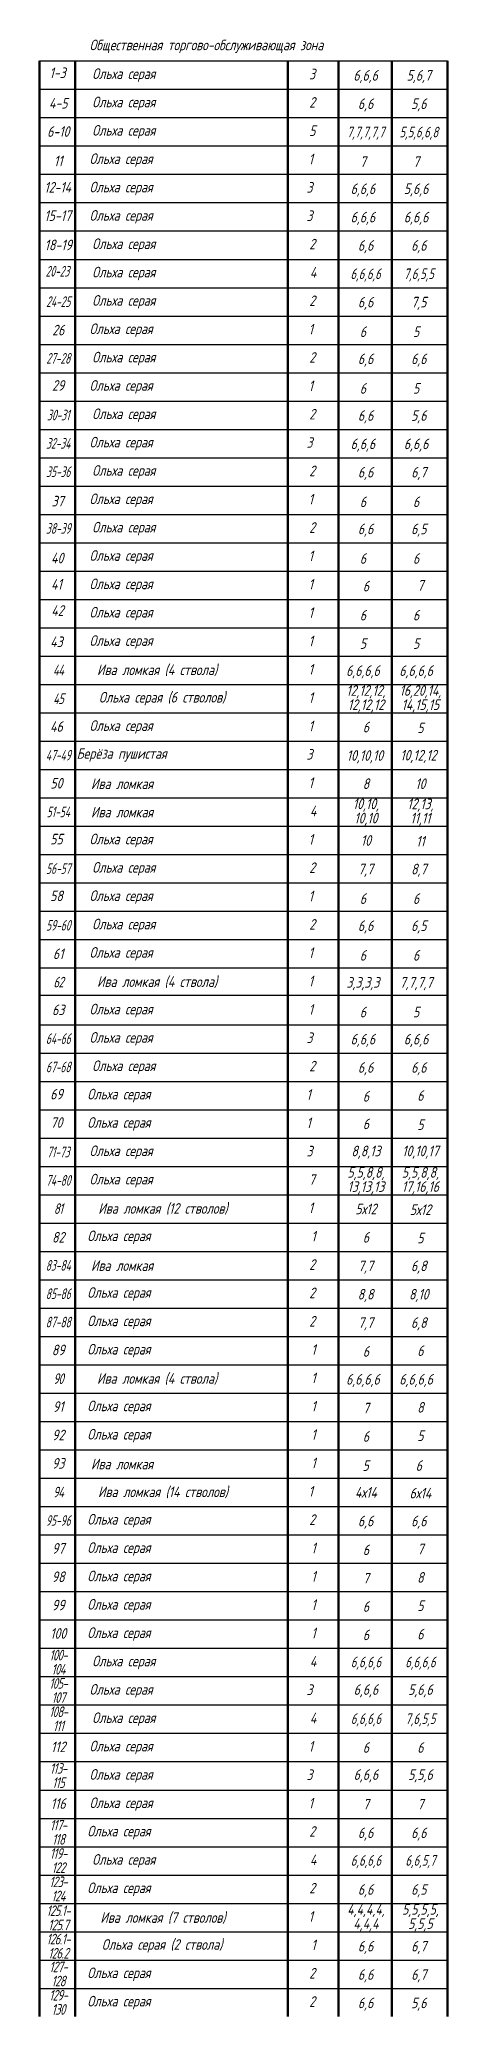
# Model space of a CAD drawing. Header units: metres. Extents: x 23128 to 34628, y -678634 to 13070.
# Drawn here: x 23128 to 34628, y -42724 to 13070 of the extents above; entities that cross this region are included whole.
import ezdxf

# ---------------------------------------------------------------- set-up
doc = ezdxf.new("R2010")
doc.units = ezdxf.units.M
for name, color, linetype, lineweight in [('Лиственные', 160, 'Continuous', 30), ('ТАБЛИЦА 50', 51, 'Continuous', 50), ('ТЕКСТ', 250, 'Continuous', 30), ('текст 300', 7, 'Continuous', 30)]:
    doc.layers.add(name, color=color, linetype=linetype, lineweight=lineweight)
doc.layers.add('ТАБЛИЦА', color=18, linetype='Continuous', true_color=0x000000)
doc.styles.add('NF_VGP_3.0', font='cs_gost2304.shx', dxfattribs={"oblique": 15, "height": 300})

msp = doc.modelspace()

# ---------------------------------------------------------------- texts
at = {"layer": 'Лиственные', "lineweight": 30, "transparency": 33554687, "char_height": 300, "attachment_point": 5, "style": 'NF_VGP_3.0'}
for s, insert, width in [('Ольха серая', (25503, 12067), 6349.98), ('Ольха серая', (25503, 11267), 6349.98), ('Ольха серая', (25503, 10467), 6349.98), ('Ольха серая', (25427, 9667), 6349.98), ('Ольха серая', (25427, 8867), 6349.98), ('Ольха серая', (25427, 8067), 6349.98), ('Ольха серая', (25503, 7267), 6349.98), ('Ольха серая', (25503, 6467), 6349.98), ('Ольха серая', (25503, 5667), 6349.98), ('Ольха серая', (25427, 4867), 6349.98), ('Ольха серая', (25503, 4067), 6349.98), ('Ольха серая', (25427, 3267), 6349.98), ('Ольха серая', (25503, 2467), 6349.98), ('Ольха серая', (25427, 1667), 6349.98), ('Ольха серая', (25503, 867), 6349.98), ('Ольха серая', (25427, 67), 6349.98), ('Ольха серая', (25503, -733), 6349.98), ('Ольха серая', (25427, -1533), 6349.98), ('Ольха серая', (25427, -2333), 6349.98), ('Ольха серая', (25427, -3133), 6349.98), ('Ольха серая', (25427, -3933), 6349.98), ('Ива ломкая (4 ствола)', (26442, -4733), 6349.98), ('Ольха серая (6 стволов)', (26584, -5533), 6349.98), ('Ольха серая', (25427, -6333), 6349.98), ('\\pxqj;Берёза пушистая', (26041, -7121), 3736), ('Ива ломкая', (25454, -7933), 6349.98), ('Ива ломкая', (25454, -8733), 6349.98), ('Ольха серая', (25427, -9533), 6349.98), ('Ольха серая', (25503, -10333), 6349.98), ('Ольха серая', (25427, -11133), 6349.98), ('Ольха серая', (25503, -11933), 6349.98), ('Ольха серая', (25427, -12733), 6349.98), ('Ива ломкая (4 ствола)', (26442, -13533), 6349.98), ('Ольха серая', (25427, -14333), 6349.98), ('Ольха серая', (25427, -15133), 6349.98), ('Ольха серая', (25503, -15933), 6349.98), ('Ольха серая', (25366, -16733), 6349.98), ('Ольха серая', (25366, -17533), 6349.98), ('Ольха серая', (25427, -18333), 6349.98), ('Ольха серая', (25427, -19133), 6349.98), ('Ива ломкая (12 стволов)', (26606, -19933), 6349.98), ('Ольха серая', (25366, -20733), 6349.98), ('Ива ломкая', (25454, -21533), 6349.98), ('Ольха серая', (25366, -22333), 6349.98), ('Ольха серая', (25366, -23133), 6349.98), ('Ольха серая', (25366, -23933), 6349.98), ('Ива ломкая (4 ствола)', (26442, -24733), 6349.98), ('Ольха серая', (25366, -25533), 6349.98), ('Ольха серая', (25366, -26333), 6349.98), ('Ива ломкая', (25454, -27133), 6349.98), ('Ива ломкая (14 стволов)', (26606, -27933), 6349.98), ('Ольха серая', (25366, -28733), 6349.98), ('Ольха серая', (25366, -29533), 6349.98), ('Ольха серая', (25366, -30333), 6349.98), ('Ольха серая', (25366, -31133), 6349.98), ('Ольха серая', (25366, -31933), 6349.98), ('Ольха серая', (25503, -32733), 6349.98), ('Ольха серая', (25427, -33533), 6349.98), ('Ольха серая', (25503, -34333), 6349.98), ('Ольха серая', (25427, -35133), 6349.98), ('Ольха серая', (25427, -35933), 6349.98), ('Ольха серая', (25427, -36733), 6349.98), ('Ольха серая', (25366, -37533), 6349.98), ('Ольха серая', (25503, -38333), 6349.98), ('Ольха серая', (25366, -39133), 6349.98), ('Ива ломкая (7 стволов)', (26606, -39947), 6349.98), ('Ольха серая (2 ствола)', (26584, -40733), 6349.98), ('Ольха серая', (25366, -41533), 6349.98), ('Ольха серая', (25366, -42333), 6349.98)]:
    msp.add_mtext(s, dxfattribs=dict(at, insert=insert, width=width))
at = {"layer": 'Лиственные', "color": 5, "char_height": 300, "attachment_point": 1, "style": 'NF_VGP_3.0'}
for s, insert, width in [('3', (30730, 12247), 232.3), ('2', (30730, 11447), 243.91), ('5', (30730, 10647), 232.3), ('1', (30714, 9847), 156.16), ('3', (30654, 9047), 232.3), ('3', (30654, 8247), 232.3), ('2', (30730, 7447), 243.91), ('4', (30750, 6647), 239.07), ('2', (30730, 5847), 243.91), ('1', (30714, 5047), 156.16), ('2', (30730, 4247), 243.91), ('1', (30714, 3447), 156.16), ('2', (30730, 2647), 243.91), ('3', (30654, 1847), 232.3), ('2', (30730, 1047), 243.91), ('1', (30714, 247), 156.16), ('2', (30730, -553), 243.91), ('1', (30714, -1353), 156.16), ('1', (30714, -2153), 156.16), ('1', (30714, -2953), 156.16), ('1', (30714, -3753), 156.16), ('1', (30714, -4553), 156.16), ('1', (30714, -5353), 156.16), ('1', (30714, -6153), 156.16), ('3', (30654, -6953), 232.3), ('1', (30714, -7753), 156.16), ('4', (30750, -8553), 239.07), ('1', (30714, -9353), 156.16), ('2', (30730, -10153), 243.91), ('1', (30714, -10953), 156.16), ('2', (30730, -11753), 243.91), ('1', (30714, -12553), 156.16), ('1', (30714, -13353), 156.16), ('1', (30714, -14153), 156.16), ('3', (30654, -14953), 232.3), ('2', (30730, -15753), 243.91), ('1', (30653, -16553), 156.16), ('1', (30653, -17353), 156.16), ('3', (30654, -18153), 232.3), ('7', (30721, -18953), 216.46), ('1', (30714, -19753), 156.16), ('1', (30791, -20553), 156.16), ('2', (30730, -21353), 243.91), ('2', (30730, -22153), 243.91), ('2', (30730, -22953), 243.91), ('1', (30791, -23753), 156.16), ('1', (30791, -24553), 156.16), ('1', (30791, -25353), 156.16), ('1', (30791, -26153), 156.16), ('1', (30791, -26953), 156.16), ('1', (30714, -27753), 156.16), ('2', (30730, -28553), 243.91), ('1', (30791, -29353), 156.16), ('1', (30791, -30153), 156.16), ('1', (30791, -30953), 156.16), ('1', (30791, -31753), 156.16), ('4', (30750, -32553), 239.07), ('3', (30654, -33353), 232.3), ('4', (30750, -34153), 239.07), ('1', (30714, -34953), 156.16), ('3', (30654, -35753), 232.3), ('1', (30714, -36553), 156.16), ('2', (30730, -37353), 243.91), ('4', (30750, -38153), 239.07), ('2', (30730, -38953), 243.91), ('1', (30714, -39753), 156.16), ('1', (30791, -40553), 156.16), ('2', (30730, -41353), 243.91), ('2', (30730, -42153), 243.91)]:
    msp.add_mtext(s, dxfattribs=dict(at, insert=insert, width=width))
at = {"layer": 'ТЕКСТ', "color": 31, "insert": (24538, 13068), "char_height": 300, "width": 9022.45, "attachment_point": 1, "style": 'NF_VGP_3.0'}
msp.add_mtext('Общественная торгово-обслуживающая зона', dxfattribs=at)
at = {"layer": 'текст 300', "transparency": 33554687, "char_height": 300, "attachment_point": 5, "style": 'NF_VGP_3.0'}
for s, insert, width in [('1-3', (23635, 12131), 1427.54), ('6,6,6', (32321, 12024), 1427.54), ('5,6,7', (33821, 12024), 1427.54), ('6,6', (32321, 11224), 1427.54), ('5,6', (33821, 11224), 1427.54), ('{\\W0.9;7,7,7,7,7}', (32321, 10424), 1427.54), ('{\\W0.9;5,5,6,6,8}', (33821, 10424), 1427.54), ('7', (32245, 9624), 1427.54), ('7', (33745, 9624), 1427.54), ('6,6,6', (32245, 8824), 1427.54), ('5,6,6', (33745, 8824), 1427.54), ('6,6,6', (32245, 8024), 1427.54), ('6,6,6', (33745, 8024), 1427.54), ('6,6', (32321, 7224), 1427.54), ('6,6', (33821, 7224), 1427.54), ('{\\W0.9;6,6,6,6}', (32321, 6424), 5902.74), ('{\\W0.9;7,6,5,5}', (33821, 6424), 3711.29), ('6,6', (32321, 5624), 1427.54), ('7,5', (33821, 5624), 1427.54), ('6', (32245, 4824), 1427.54), ('5', (33745, 4824), 1427.54), ('6,6', (32321, 4024), 1427.54), ('6,6', (33821, 4024), 1427.54), ('6', (32245, 3224), 1427.54), ('5', (33745, 3224), 1427.54), ('6,6', (32321, 2424), 1427.54), ('5,6', (33821, 2424), 1427.54), ('6,6,6', (32245, 1624), 1427.54), ('6,6,6', (33745, 1624), 1427.54), ('6,6', (32321, 824), 1427.54), ('6,7', (33821, 824), 1427.54), ('6', (32245, 24), 1427.54), ('6', (33745, 24), 1427.54), ('6,6', (32321, -776), 1427.54), ('6,5', (33821, -776), 1427.54), ('6', (32245, -1576), 1427.54), ('6', (33745, -1576), 1427.54), ('6', (32330, -2355), 1500), ('7', (33866, -2333), 1572.46), ('6', (32245, -3176), 1427.54), ('6', (33745, -3176), 1427.54), ('5', (32245, -3976), 1427.54), ('5', (33745, -3976), 1427.54), ('6,6,6,6', (32245, -4776), 1427.54), ('6,6,6,6', (33745, -4776), 1427.54), ('6', (32330, -6333), 1500), ('5', (33866, -6355), 1572.46), ('10,10,10', (32301, -7171), 1427.54), ('10,12,12', (33810, -7163), 1427.54), ('8', (32330, -7933), 1500), ('10', (33866, -7933), 1572.46), ('10', (32330, -9533), 1500), ('11', (33866, -9555), 1572.46), ('7,7', (32321, -10376), 1427.54), ('8,7', (33821, -10376), 1427.54), ('6', (32245, -11176), 1427.54), ('6', (33745, -11176), 1427.54), ('6,6', (32321, -11976), 1427.54), ('6,5', (33821, -11976), 1427.54), ('6', (32245, -12776), 1427.54), ('6', (33745, -12776), 1427.54), ('3,3,3,3', (32245, -13576), 1427.54), ('7,7,7,7', (33745, -13576), 1427.54), ('6', (32245, -14376), 1427.54), ('5', (33745, -14376), 1427.54), ('6,6,6', (32245, -15176), 1427.54), ('6,6,6', (33745, -15176), 1427.54), ('6,6', (32321, -15976), 1427.54), ('6,6', (33821, -15976), 1427.54), ('6', (32330, -16755), 1500), ('6', (33866, -16733), 1572.46), ('6', (32330, -17533), 1500), ('5', (33866, -17555), 1572.46), ('8,8,13', (32330, -18333), 1500), ('10,10,17', (33866, -18333), 1572.46), ('5х12', (32330, -19933), 1500), ('5х12', (33866, -19955), 1572.46), ('6', (32330, -20733), 1500), ('5', (33866, -20755), 1572.46), ('7,7', (32321, -21576), 1427.54), ('6,8', (33821, -21576), 1427.54), ('8,8', (32321, -22376), 1427.54), ('8,10', (33821, -22376), 1427.54), ('7,7', (32321, -23176), 1427.54), ('6,8', (33821, -23176), 1427.54), ('6', (32330, -23955), 1500), ('6', (33866, -23933), 1572.46), ('6,6,6,6', (32245, -24776), 1427.54), ('6,6,6,6', (33745, -24776), 1427.54), ('7', (32330, -25555), 1500), ('8', (33866, -25533), 1572.46), ('6', (32330, -26355), 1500), ('5', (33866, -26333), 1572.46), ('5', (32321, -27176), 1427.54), ('6', (33821, -27176), 1427.54), ('4х14', (32330, -27933), 1500), ('6х14', (33866, -27955), 1572.46), ('6,6', (32321, -28776), 1427.54), ('6,6', (33821, -28776), 1427.54), ('6', (32330, -29555), 1500), ('7', (33866, -29533), 1572.46), ('7', (32330, -30355), 1500), ('8', (33866, -30333), 1572.46), ('6', (32330, -31155), 1500), ('5', (33866, -31133), 1572.46), ('6', (33866, -31933), 1572.46), ('6', (32330, -31955), 1500), ('{\\W0.9;6,6,6,6}', (32330, -32755), 1500), ('{\\W0.9;6,6,6,6}', (33866, -32755), 1572.46), ('6,6,6', (32330, -33533), 1500), ('5,6,6', (33866, -33533), 1540.96), ('{\\W0.9;6,6,6,6}', (32330, -34355), 1500), ('{\\W0.9;7,6,5,5}', (33866, -34355), 1572.46), ('6', (32330, -35133), 1500), ('6', (33866, -35133), 1572.46), ('6,6,6', (32330, -35933), 1500), ('5,5,6', (33866, -35933), 1540.96), ('7', (32330, -36733), 1500), ('7', (33866, -36733), 1572.46), ('6,6', (32321, -37576), 1427.54), ('6,6', (33821, -37576), 1427.54), ('{\\W0.9;6,6,6,6}', (32330, -38355), 1500), ('{\\W0.9;6,6,5,7}', (33866, -38355), 1572.46), ('6,6', (32321, -39176), 1427.54), ('6,5', (33821, -39176), 1427.54), ('6,6', (32321, -40776), 1427.54), ('6,7', (33821, -40776), 1427.54), ('6,6', (32321, -41576), 1427.54), ('6,7', (33821, -41576), 1427.54), ('6,6', (32321, -42376), 1427.54), ('5,6', (33821, -42376), 1427.54)]:
    msp.add_mtext(s, dxfattribs=dict(at, insert=insert, width=width))
at = {"layer": 'текст 300', "color": 7, "transparency": 33554687, "char_height": 300, "attachment_point": 5, "style": 'NF_VGP_3.0'}
for s, insert, width in [('{\\C256;4-5}', (23654, 11273), 1427.54), ('{\\C256;6-10}', (23654, 10473), 1427.54), ('{\\C256;11}', (23653, 9644), 1427.54), ('{\\C256;12-14}', (23639, 8900), 1427.54), ('{\\C256;15-17}', (23639, 8100), 1427.54), ('{\\C256;18-19}', (23654, 7273), 1427.54), ('{\\W0.8;\\C256;20-23}', (23631, 6531), 1427.54), ('{\\W0.8;\\C256;24-25}', (23654, 5673), 1427.54), ('{\\C0;26}', (23654, 4870), 1427.54), ('{\\W0.8;\\C256;27-28}', (23654, 4073), 1427.54), ('{\\C256;29}', (23650, 3308), 1427.54), ('{\\W0.8;\\C256;30-31}', (23654, 2473), 1427.54), ('{\\W0.8;\\C256;32-34}', (23654, 1673), 1427.54), ('{\\W0.8;\\C256;35-36}', (23654, 873), 1427.54), ('{\\C256;37}', (23636, 42), 1427.54), ('{\\W0.8;\\C256;38-39}', (23654, -727), 1427.54), ('{\\C256;40}', (23626, -1563), 1427.54), ('{\\C256;41}', (23603, -2304), 1427.54), ('{\\C256;42}', (23632, -3045), 1427.54), ('{\\C256;43}', (23603, -3928), 1427.54), ('{\\C256;46}', (23603, -6318), 1427.54), ('{\\W0.8;\\C256;47-49}', (23654, -7127), 1427.54), ('{\\C256;50}', (23603, -7918), 1427.54), ('{\\W0.8;\\C256;51-54}', (23654, -8727), 1427.54), ('{\\C0;55}', (23603, -9497), 1427.54), ('{\\W0.8;\\C256;56-57}', (23654, -10327), 1427.54), ('{\\C256;58}', (23603, -11097), 1427.54), ('{\\W0.8;\\C256;59-60}', (23654, -11927), 1427.54), ('{\\C256;61}', (23653, -12733), 1000), ('{\\C0;63}', (23653, -14315), 1000), ('{\\W0.8;\\C256;64-66}', (23654, -15127), 1427.54), ('{\\W0.8;\\C256;67-68}', (23654, -15927), 1427.54), ('{\\C256;69}', (23604, -16694), 1427.54), ('{\\C256;70}', (23604, -17494), 1427.54), ('{\\W0.8;\\C256;71-73}', (23654, -18327), 1427.54), ('{\\W0.8;\\C256;74-80}', (23654, -19127), 1427.54), ('{\\C256;82}', (23653, -20733), 1000), ('{\\W0.8;\\C256;83-84}', (23653, -21527), 1000), ('{\\W0.8;\\C256;85-86}', (23653, -22327), 1000), ('{\\W0.8;\\C256;87-88}', (23653, -23127), 1000), ('{\\C256;89}', (23653, -23914), 1000), ('{\\C256;91}', (23653, -25514), 1000), ('{\\C256;92}', (23653, -26314), 1000), ('{\\C256;93}', (23653, -27114), 1000), ('{\\W0.8;\\C256;95-96}', (23653, -28727), 1000), ('{\\C256;97}', (23653, -29514), 1000), ('{\\C256;98}', (23653, -30314), 1000), ('{\\C256;99}', (23653, -31114), 1000), ('{\\C256;100}', (23653, -31914), 1000), ('{\\C256;112}', (23653, -35115), 1000), ('{\\C256;116}', (23653, -36715), 1000)]:
    msp.add_mtext(s, dxfattribs=dict(at, insert=insert, width=width))
at = {"layer": 'текст 300', "color": 7, "transparency": 33554687, "char_height": 300, "attachment_point": 5, "line_spacing_factor": 0.8, "style": 'NF_VGP_3.0'}
for s, insert, width in [('{\\W0.9;\\T0.9;\\C256;44}', (23653, -4725), 1000), ('{\\W0.9;\\T0.9;\\C256;45}', (23653, -5533), 1000), ('{\\W0.9;\\T0.9;\\C256;62}', (23655, -13532), 1004.28), ('{\\W0.9;\\T0.9;\\C256;81}', (23653, -19925), 1000), ('{\\W0.9;\\T0.9;\\C256;90}', (23653, -24725), 1000), ('{\\W0.9;\\T0.9;\\C256;94}', (23653, -27925), 1000), ('{\\W0.9;\\T0.9;\\C256;100-\\P104}', (23653, -32725), 904.92), ('{\\W0.9;\\T0.9;\\C256;105-\\P107}', (23653, -33525), 904.92), ('{\\W0.9;\\T0.9;\\C256;108-\\P111}', (23653, -34325), 904.92), ('{\\W0.9;\\T0.9;\\C256;113-\\P115}', (23653, -35925), 904.92), ('{\\W0.9;\\T0.9;\\C256;117-\\P118}', (23653, -37525), 904.92), ('{\\W0.9;\\T0.9;\\C256;119-\\P122}', (23653, -38325), 904.92), ('{\\W0.9;\\T0.9;\\C256;123-\\P124}', (23653, -39125), 904.92), ('{\\W0.9;\\T0.9;\\C256;125.1-\\P125.7}', (23653, -39940), 1000), ('{\\W0.9;\\T0.9;\\C256;126.1-\\P126.2}', (23653, -40740), 1000), ('{\\W0.9;\\T0.9;\\C256;127-\\P128}', (23653, -41525), 904.92), ('{\\W0.9;\\T0.9;\\C256;129-\\P130}', (23653, -42325), 904.92)]:
    msp.add_mtext(s, dxfattribs=dict(at, insert=insert, width=width))
at = {"layer": 'текст 300', "transparency": 33554687, "char_height": 300, "attachment_point": 5, "line_spacing_factor": 0.8, "style": 'NF_VGP_3.0'}
for s, insert, width in [('12,12,12,\\P12,12,12', (32330, -5537), 1500), ('16,20,14,\\P14,15,15', (33866, -5537), 1572.46), ('10,10,\\P10,10', (32330, -8737), 1500), ('12,13,\\P11,11', (33866, -8737), 1572.46), ('5,5,8,8,\\P13,13,13', (32330, -19137), 1500), ('5,5,8,8,\\P17,16,16', (33866, -19137), 1572.46), ('4,4,4,4,\\P4,4,4', (32330, -39937), 1500), ('5,5,5,5,\\P5,5,5', (33866, -39937), 1572.46)]:
    msp.add_mtext(s, dxfattribs=dict(at, insert=insert, width=width))

# ---------------------------------------------------------------- linework, layer by layer
at = {"layer": 'ТАБЛИЦА', "color": 0, "transparency": 33554687}
for points in [[(23128, 12467), (34628, 12467)], [(23128, 11667), (34628, 11667)], [(23128, 10867), (34628, 10867)], [(23128, 10067), (34628, 10067)], [(23128, 9267), (34628, 9267)], [(23128, 8467), (34628, 8467)], [(23128, 7667), (34628, 7667)], [(23128, 6867), (34628, 6867)], [(23128, 6067), (34628, 6067)], [(23128, 5267), (34628, 5267)], [(23128, 4467), (34628, 4467)], [(23128, 3667), (34628, 3667)], [(23128, 2867), (34628, 2867)], [(23128, 2067), (34628, 2067)], [(23128, 1267), (34628, 1267)], [(23128, 467), (34628, 467)], [(23128, -333), (34628, -333)], [(23128, -1133), (34628, -1133)], [(23128, -1933), (34628, -1933)], [(23128, -2733), (34628, -2733)], [(23128, -3533), (34628, -3533)], [(23128, -4333), (34628, -4333)], [(23128, -5133), (34628, -5133)], [(23128, -5933), (34628, -5933)], [(23128, -6733), (34628, -6733)], [(23128, -7533), (34628, -7533)], [(23128, -8333), (34628, -8333)], [(23128, -9133), (34628, -9133)], [(23128, -9933), (34628, -9933)], [(23128, -10733), (34628, -10733)], [(23128, -11533), (34628, -11533)], [(23128, -12333), (34628, -12333)], [(23128, -13133), (34628, -13133)], [(23128, -13902), (34628, -13902)], [(23128, -14733), (34628, -14733)], [(23128, -15533), (34628, -15533)], [(23128, -16333), (34628, -16333)], [(23128, -17133), (34628, -17133)], [(23128, -17933), (34628, -17933)], [(23128, -18733), (34628, -18733)], [(23128, -19533), (34628, -19533)], [(23128, -20333), (34628, -20333)], [(23128, -21133), (34628, -21133)], [(23128, -21933), (34628, -21933)], [(23128, -22733), (34628, -22733)], [(23128, -23533), (34628, -23533)], [(23128, -24333), (34628, -24333)], [(23128, -25133), (34628, -25133)], [(23128, -25933), (34628, -25933)], [(23128, -26733), (34628, -26733)], [(23128, -27533), (34628, -27533)], [(23128, -28333), (34628, -28333)], [(23128, -29133), (34628, -29133)], [(23128, -29933), (34628, -29933)], [(23128, -30733), (34628, -30733)], [(23128, -31533), (34628, -31533)], [(23128, -32333), (34628, -32333)], [(23128, -33133), (34628, -33133)], [(23128, -33933), (34628, -33933)], [(23128, -34733), (34628, -34733)], [(23128, -35533), (34628, -35533)], [(23128, -36333), (34628, -36333)], [(23128, -37133), (34628, -37133)], [(23128, -37933), (34628, -37933)], [(23128, -38733), (34628, -38733)], [(23128, -39533), (34628, -39533)], [(23128, -40333), (34628, -40333)], [(23128, -41133), (34628, -41133)], [(23128, -41933), (34628, -41933)]]:
    msp.add_lwpolyline(points, dxfattribs=at)
at = {"layer": 'ТАБЛИЦА 50', "color": 7, "transparency": 33554687}
for points in [[(23128, -42723), (23128, 12467)], [(24128, -42723), (24128, 12467)], [(30128, -42724), (30128, 12467)], [(30128, -42724), (30128, 12467)], [(31556, -42724), (31556, 12467)], [(31556, -42724), (31556, 12467)], [(33056, -42724), (33056, 12467)], [(33056, -42724), (33056, 12467)], [(34628, -42724), (34628, 12467)], [(34628, -42724), (34628, 12467)]]:
    msp.add_lwpolyline(points, dxfattribs=at)

msp.set_redraw_order([(e.dxf.handle, doc.entitydb.next_handle()) for e in msp.query("TEXT MTEXT ATTDEF DIMENSION ARC_DIMENSION")])  # texts and dimensions are drawn at this point

doc.saveas('drawing.dxf')
